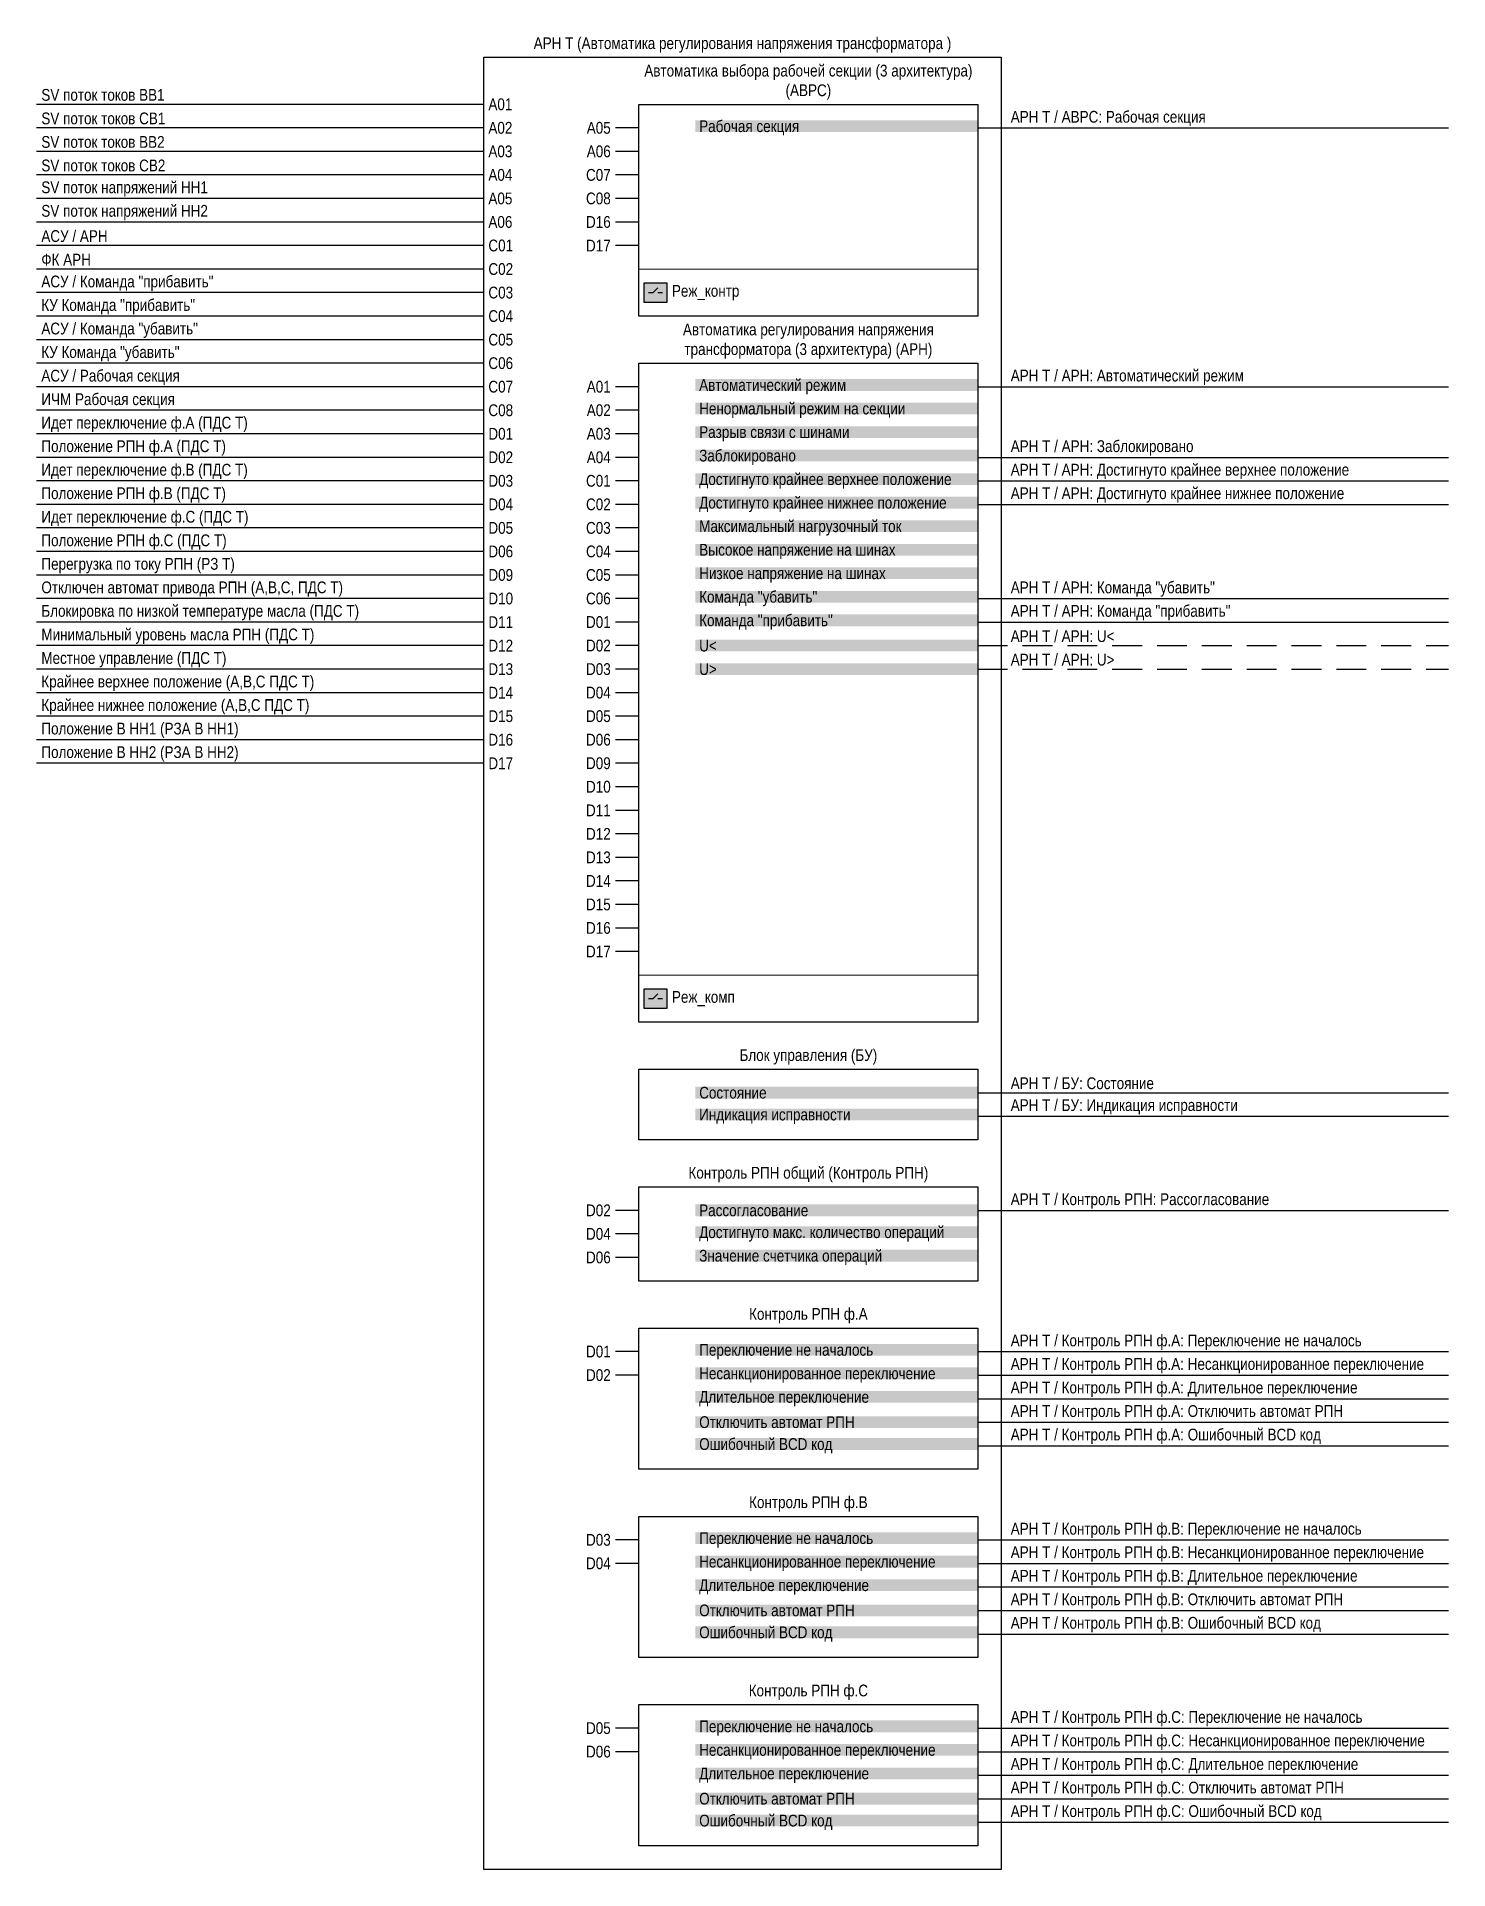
# Model space of a CAD drawing. Header units: millimetres. Extents: x -700 to 1485, y -575 to 4.
# Drawn here: x 1185 to 1485, y -385 to 4.4 of the extents above; entities that cross this region are included whole.
import ezdxf

# ---------------------------------------------------------------- set-up
doc = ezdxf.new("R2010")
doc.units = ezdxf.units.MM
doc.linetypes.add('штриховая2', pattern=[9.525, 6.35, -3.175])
for name, color, linetype, lineweight in [('GOOSE', 224, 'Continuous', 30), ('MMS', 190, 'Continuous', 30), ('Вход-Аналоги', 5, 'Continuous', 30), ('Линии связи', 75, 'Continuous', 30), ('Основная', 7, 'Continuous', 30), ('Основная прерывистая', 7, 'штриховая2', 30), ('Сигналы внутр.', 13, 'Continuous', 30), ('Тонкая', 7, 'Continuous', 13)]:
    doc.layers.add(name, color=color, linetype=linetype, lineweight=lineweight)
doc.styles.add('Narrow', font='ARIALN.TTF')

msp = doc.modelspace()

# ---------------------------------------------------------------- texts
at = {"layer": 'GOOSE', "char_height": 2.5, "width": 92, "attachment_point": 4, "style": 'Narrow'}
for s, insert in [('Идет переключение ф.А (ПДС Т)', (1186, -78)), ('Положение РПН ф.А (ПДС Т)', (1186, -83)), ('Идет переключение ф.В (ПДС Т)', (1186, -88)), ('Положение РПН ф.В (ПДС Т)', (1186, -93)), ('Идет переключение ф.С (ПДС Т)', (1186, -98)), ('Положение РПН ф.С (ПДС Т)', (1186, -103)), ('Перегрузка по току РПН (РЗ Т)', (1186, -108)), ('Отключен автомат привода РПН (А,В,С, ПДС Т)', (1186, -113)), ('Блокировка по низкой температуре масла (ПДС Т)', (1186, -118)), ('Минимальный уровень масла РПН (ПДС Т)', (1186, -123)), ('Местное управление (ПДС Т)', (1186, -128)), ('Крайнее верхнее положение (А,В,С ПДС Т)', (1186, -133)), ('Крайнее нижнее положение (А,В,С ПДС Т)', (1186, -138)), ('Положение В НН1 (РЗА В НН1)', (1186, -143)), ('Положение В НН2 (РЗА В НН2)', (1186, -148))]:
    msp.add_mtext(s, dxfattribs=dict(at, insert=insert))
at = {"layer": 'MMS', "char_height": 2.5, "width": 92, "attachment_point": 4, "style": 'Narrow'}
for s, insert in [('АСУ / АРН', (1186, -38)), ('ФК АРН', (1186, -43)), ('АСУ / Команда "прибавить"', (1186, -48)), ('КУ Команда "прибавить"', (1186, -53)), ('АСУ / Команда "убавить"', (1186, -58)), ('КУ Команда "убавить"', (1186, -63)), ('АСУ / Рабочая секция', (1186, -68)), ('ИЧМ Рабочая секция', (1186, -73))]:
    msp.add_mtext(s, dxfattribs=dict(at, insert=insert))
at = {"layer": 'Вход-Аналоги', "char_height": 2.5, "width": 92, "attachment_point": 4, "style": 'Narrow'}
for s, insert in [('SV поток токов ВВ1', (1186, -8)), ('SV поток токов СВ1', (1186, -13)), ('SV поток токов ВВ2', (1186, -18)), ('SV поток токов СВ2', (1186, -23)), ('SV поток напряжений НН1', (1186, -28)), ('SV поток напряжений НН2', (1186, -33))]:
    msp.add_mtext(s, dxfattribs=dict(at, insert=insert))
at = {"layer": 'Основная', "char_height": 2.5, "style": 'Narrow'}
for s, insert, width, attachment_point in [('АРН Т (Автоматика регулирования напряжения трансформатора )', (1335, 1), 110, 8), ('Автоматика выбора рабочей секции (3 архитектура) (АВРС)', (1349, -9), 72, 8), ('A01', (1281, -10), 50, 4), ('A02', (1281, -15), 50, 4), ('A05', (1307, -15), 50, 6), ('A03', (1281, -20), 50, 4), ('A06', (1307, -20), 50, 6), ('A04', (1281, -25), 50, 4), ('C07', (1307, -25), 50, 6), ('A05', (1281, -30), 50, 4), ('C08', (1307, -30), 50, 6), ('A06', (1281, -35), 50, 4), ('D16', (1307, -35), 50, 6), ('C01', (1281, -40), 50, 4), ('D17', (1307, -40), 50, 6), ('C02', (1281, -45), 50, 4), ('C03', (1281, -50), 50, 4), ('C04', (1281, -55), 50, 4), ('Автоматика регулирования напряжения трансформатора (3 архитектура) (АРН)', (1349, -64), 72, 8), ('C05', (1281, -60), 50, 4), ('C06', (1281, -65), 50, 4), ('C07', (1281, -70), 50, 4), ('A01', (1307, -70), 50, 6), ('C08', (1281, -75), 50, 4), ('A02', (1307, -75), 50, 6), ('D01', (1281, -80), 50, 4), ('A03', (1307, -80), 50, 6), ('D02', (1281, -85), 50, 4), ('A04', (1307, -85), 50, 6), ('D03', (1281, -90), 50, 4), ('C01', (1307, -90), 50, 6), ('D04', (1281, -95), 50, 4), ('C02', (1307, -95), 50, 6), ('D05', (1281, -100), 50, 4), ('C03', (1307, -100), 50, 6), ('D06', (1281, -105), 50, 4), ('C04', (1307, -105), 50, 6), ('D09', (1281, -110), 50, 4), ('C05', (1307, -110), 50, 6), ('D10', (1281, -115), 50, 4), ('C06', (1307, -115), 50, 6), ('D11', (1281, -120), 50, 4), ('D01', (1307, -120), 50, 6), ('D12', (1281, -125), 50, 4), ('D02', (1307, -125), 50, 6), ('D13', (1281, -130), 50, 4), ('D03', (1307, -130), 50, 6), ('D14', (1281, -135), 50, 4), ('D04', (1307, -135), 50, 6), ('D15', (1281, -140), 50, 4), ('D05', (1307, -140), 50, 6), ('D16', (1281, -145), 50, 4), ('D06', (1307, -145), 50, 6), ('D17', (1281, -150), 50, 4), ('D09', (1307, -150), 50, 6), ('D10', (1307, -155), 50, 6), ('D11', (1307, -160), 50, 6), ('D12', (1307, -165), 50, 6), ('D13', (1307, -170), 50, 6), ('D14', (1307, -175), 50, 6), ('D15', (1307, -180), 50, 6), ('D16', (1307, -185), 50, 6), ('D17', (1307, -190), 50, 6), ('Блок управления (БУ)', (1349, -214), 72, 8), ('Контроль РПН общий (Контроль РПН)', (1349, -239), 72, 8), ('D02', (1307, -245), 50, 6), ('D04', (1307, -250), 50, 6), ('D06', (1307, -255), 50, 6), ('Контроль РПН ф.А', (1349, -269), 72, 8), ('D01', (1307, -275), 50, 6), ('D02', (1307, -280), 50, 6), ('Контроль РПН ф.В', (1349, -309), 72, 8), ('D03', (1307, -315), 50, 6), ('D04', (1307, -320), 50, 6), ('Контроль РПН ф.С', (1349, -349), 72, 8), ('D05', (1307, -355), 50, 6), ('D06', (1307, -360), 50, 6)]:
    msp.add_mtext(s, dxfattribs=dict(at, insert=insert, width=width, attachment_point=attachment_point))
at = {"layer": 'Основная', "char_height": 2.5, "width": 60, "attachment_point": 4, "style": 'Narrow', "bg_fill": 1, "box_fill_scale": 1, "bg_fill_color": 9}
for s, insert in [(' Рабочая секция', (1325, -15)), (' Автоматический режим', (1325, -70)), (' Ненормальный режим на секции ', (1325, -75)), (' Разрыв связи с шинами', (1325, -80)), (' Заблокировано', (1325, -85)), (' Достигнуто крайнее верхнее положение', (1325, -90)), (' Достигнуто крайнее нижнее положение', (1325, -95)), (' Максимальный нагрузочный ток', (1325, -100)), (' Высокое напряжение на шинах', (1325, -105)), (' Низкое напряжение на шинах', (1325, -110)), (' Команда "убавить"', (1325, -115)), (' Команда "прибавить"', (1325, -120)), (' U<', (1325, -125)), (' U>', (1325, -130)), (' Состояние', (1325, -220)), (' Индикация исправности', (1325, -225)), (' Рассогласование', (1325, -245)), (' Достигнуто макс. количество операций', (1325, -250)), (' Значение счетчика операций', (1325, -255)), (' Переключение не началось', (1325, -275)), (' Несанкционированное переключение', (1325, -280)), (' Длительное переключение', (1325, -285)), (' Отключить автомат РПН', (1325, -290)), (' Ошибочный BCD код', (1325, -295)), (' Переключение не началось', (1325, -315)), (' Несанкционированное переключение', (1325, -320)), (' Длительное переключение', (1325, -325)), (' Отключить автомат РПН', (1325, -330)), (' Ошибочный BCD код', (1325, -335)), (' Переключение не началось', (1325, -355)), (' Несанкционированное переключение', (1325, -360)), (' Длительное переключение', (1325, -365)), (' Отключить автомат РПН', (1325, -370)), (' Ошибочный BCD код', (1325, -375))]:
    msp.add_mtext(s, dxfattribs=dict(at, insert=insert))
at = {"layer": 'Основная', "char_height": 2.5, "attachment_point": 4, "style": 'Narrow'}
for s, insert in [('Реж_контр', (1320, -50)), ('Реж_комп', (1320, -200))]:
    msp.add_mtext(s, dxfattribs=dict(at, insert=insert))
at = {"layer": 'Сигналы внутр.', "char_height": 2.5, "width": 100, "attachment_point": 4, "style": 'Narrow'}
for s, insert in [('АРН Т / АВРС: Рабочая секция', (1392, -13)), ('АРН Т / АРН: Автоматический режим', (1392, -68)), ('АРН Т / АРН: Заблокировано', (1392, -83)), ('АРН Т / АРН: Достигнуто крайнее верхнее положение', (1392, -88)), ('АРН Т / АРН: Достигнуто крайнее нижнее положение', (1392, -93)), ('АРН Т / АРН: Команда "убавить"', (1392, -113)), ('АРН Т / АРН: Команда "прибавить"', (1392, -118)), ('АРН Т / АРН: U<', (1392, -123)), ('АРН Т / АРН: U>', (1392, -128)), ('АРН Т / БУ: Состояние', (1392, -218)), ('АРН Т / БУ: Индикация исправности', (1392, -223)), ('АРН Т / Контроль РПН: Рассогласование', (1392, -243)), ('АРН Т / Контроль РПН ф.А: Переключение не началось', (1392, -273)), ('АРН Т / Контроль РПН ф.А: Несанкционированное переключение', (1392, -278)), ('АРН Т / Контроль РПН ф.А: Длительное переключение', (1392, -283)), ('АРН Т / Контроль РПН ф.А: Отключить автомат РПН', (1392, -288)), ('АРН Т / Контроль РПН ф.А: Ошибочный BCD код', (1392, -293)), ('АРН Т / Контроль РПН ф.В: Переключение не началось', (1392, -313)), ('АРН Т / Контроль РПН ф.В: Несанкционированное переключение', (1392, -318)), ('АРН Т / Контроль РПН ф.В: Длительное переключение', (1392, -323)), ('АРН Т / Контроль РПН ф.В: Отключить автомат РПН', (1392, -328)), ('АРН Т / Контроль РПН ф.В: Ошибочный BCD код', (1392, -333)), ('АРН Т / Контроль РПН ф.С: Переключение не началось', (1392, -353)), ('АРН Т / Контроль РПН ф.С: Несанкционированное переключение', (1392, -358)), ('АРН Т / Контроль РПН ф.С: Длительное переключение', (1392, -363)), ('АРН Т / Контроль РПН ф.С: Отключить автомат РПН', (1392, -368)), ('АРН Т / Контроль РПН ф.С: Ошибочный BCD код', (1392, -373))]:
    msp.add_mtext(s, dxfattribs=dict(at, insert=insert))

# ---------------------------------------------------------------- blocks, each defined once
blk = doc.blocks.new('SW.2')
at = {"true_color": 0xadddf7}
h = blk.add_hatch(color=141, dxfattribs=at)
h.dxf.hatch_style = 1
h.paths.add_polyline_path([(5, 2), (0, 2), (0, -2), (5, -2)])
blk.add_lwpolyline([(5, 2), (0, 2), (0, -2), (5, -2)], close=True)
for points in [[(1, 0), (2, 0)], [(2, 0), (3, 1)], [(3, 0), (4, 0)]]:
    blk.add_lwpolyline(points)

# ---------------------------------------------------------------- linework, layer by layer
at = {"layer": 'Линии связи'}
for p, q in [((1280, -10), (1185, -10)), ((1280, -15), (1185, -15)), ((1313, -15), (1308, -15)), ((1385, -15), (1485, -15)), ((1280, -20), (1185, -20)), ((1313, -20), (1308, -20)), ((1280, -25), (1185, -25)), ((1313, -25), (1308, -25)), ((1280, -30), (1185, -30)), ((1313, -30), (1308, -30)), ((1280, -35), (1185, -35)), ((1313, -35), (1308, -35)), ((1280, -40), (1185, -40)), ((1313, -40), (1308, -40)), ((1280, -45), (1185, -45)), ((1280, -50), (1185, -50)), ((1280, -55), (1185, -55)), ((1280, -60), (1185, -60)), ((1280, -65), (1185, -65)), ((1280, -70), (1185, -70)), ((1313, -70), (1308, -70)), ((1385, -70), (1485, -70)), ((1280, -75), (1185, -75)), ((1313, -75), (1308, -75)), ((1280, -80), (1185, -80)), ((1313, -80), (1308, -80)), ((1280, -85), (1185, -85)), ((1313, -85), (1308, -85)), ((1385, -85), (1485, -85)), ((1280, -90), (1185, -90)), ((1313, -90), (1308, -90)), ((1385, -90), (1485, -90)), ((1280, -95), (1185, -95)), ((1313, -95), (1308, -95)), ((1385, -95), (1485, -95)), ((1280, -100), (1185, -100)), ((1313, -100), (1308, -100)), ((1280, -105), (1185, -105)), ((1313, -105), (1308, -105)), ((1280, -110), (1185, -110)), ((1313, -110), (1308, -110)), ((1280, -115), (1185, -115)), ((1313, -115), (1308, -115)), ((1385, -115), (1485, -115)), ((1280, -120), (1185, -120)), ((1313, -120), (1308, -120)), ((1385, -120), (1485, -120)), ((1280, -125), (1185, -125)), ((1313, -125), (1308, -125)), ((1280, -130), (1185, -130)), ((1313, -130), (1308, -130)), ((1280, -135), (1185, -135)), ((1313, -135), (1308, -135)), ((1280, -140), (1185, -140)), ((1313, -140), (1308, -140)), ((1280, -145), (1185, -145)), ((1313, -145), (1308, -145)), ((1280, -150), (1185, -150)), ((1313, -150), (1308, -150)), ((1313, -155), (1308, -155)), ((1313, -160), (1308, -160)), ((1313, -165), (1308, -165)), ((1313, -170), (1308, -170)), ((1313, -175), (1308, -175)), ((1313, -180), (1308, -180)), ((1313, -185), (1308, -185)), ((1313, -190), (1308, -190)), ((1385, -220), (1485, -220)), ((1385, -225), (1485, -225)), ((1313, -245), (1308, -245)), ((1385, -245), (1485, -245)), ((1313, -250), (1308, -250)), ((1313, -255), (1308, -255)), ((1313, -275), (1308, -275)), ((1385, -275), (1485, -275)), ((1313, -280), (1308, -280)), ((1385, -280), (1485, -280)), ((1385, -285), (1485, -285)), ((1385, -290), (1485, -290)), ((1385, -295), (1485, -295)), ((1313, -315), (1308, -315)), ((1385, -315), (1485, -315)), ((1313, -320), (1308, -320)), ((1385, -320), (1485, -320)), ((1385, -325), (1485, -325)), ((1385, -330), (1485, -330)), ((1385, -335), (1485, -335)), ((1313, -355), (1308, -355)), ((1385, -355), (1485, -355)), ((1313, -360), (1308, -360)), ((1385, -360), (1485, -360)), ((1385, -365), (1485, -365)), ((1385, -370), (1485, -370)), ((1385, -375), (1485, -375))]:
    msp.add_line(p, q, dxfattribs=at)
at = {"layer": 'Основная'}
for points in [[(1280, 0), (1390, 0), (1390, -385), (1280, -385), (1280, 0)], [(1313, -10), (1385, -10), (1385, -55), (1313, -55), (1313, -10)], [(1313, -65), (1385, -65), (1385, -205), (1313, -205), (1313, -65)], [(1313, -215), (1385, -215), (1385, -230), (1313, -230), (1313, -215)], [(1313, -240), (1385, -240), (1385, -260), (1313, -260), (1313, -240)], [(1313, -270), (1385, -270), (1385, -300), (1313, -300), (1313, -270)], [(1313, -310), (1385, -310), (1385, -340), (1313, -340), (1313, -310)], [(1313, -350), (1385, -350), (1385, -380), (1313, -380), (1313, -350)]]:
    msp.add_lwpolyline(points, close=True, dxfattribs=at)
at = {"layer": 'Основная прерывистая'}
for p, q in [((1385, -125), (1485, -125)), ((1385, -130), (1485, -130))]:
    msp.add_line(p, q, dxfattribs=at)
at = {"layer": 'Тонкая'}
for p, q in [((1313, -45), (1385, -45)), ((1313, -195), (1385, -195))]:
    msp.add_line(p, q, dxfattribs=at)

# ---------------------------------------------------------------- block references
for p in [(1314, -50), (1314, -200)]:
    msp.add_blockref('SW.2', p)

msp.set_redraw_order([(e.dxf.handle, doc.entitydb.next_handle()) for e in msp.query("TEXT MTEXT ATTDEF DIMENSION ARC_DIMENSION")])  # texts and dimensions are drawn at this point

doc.saveas('drawing.dxf')
